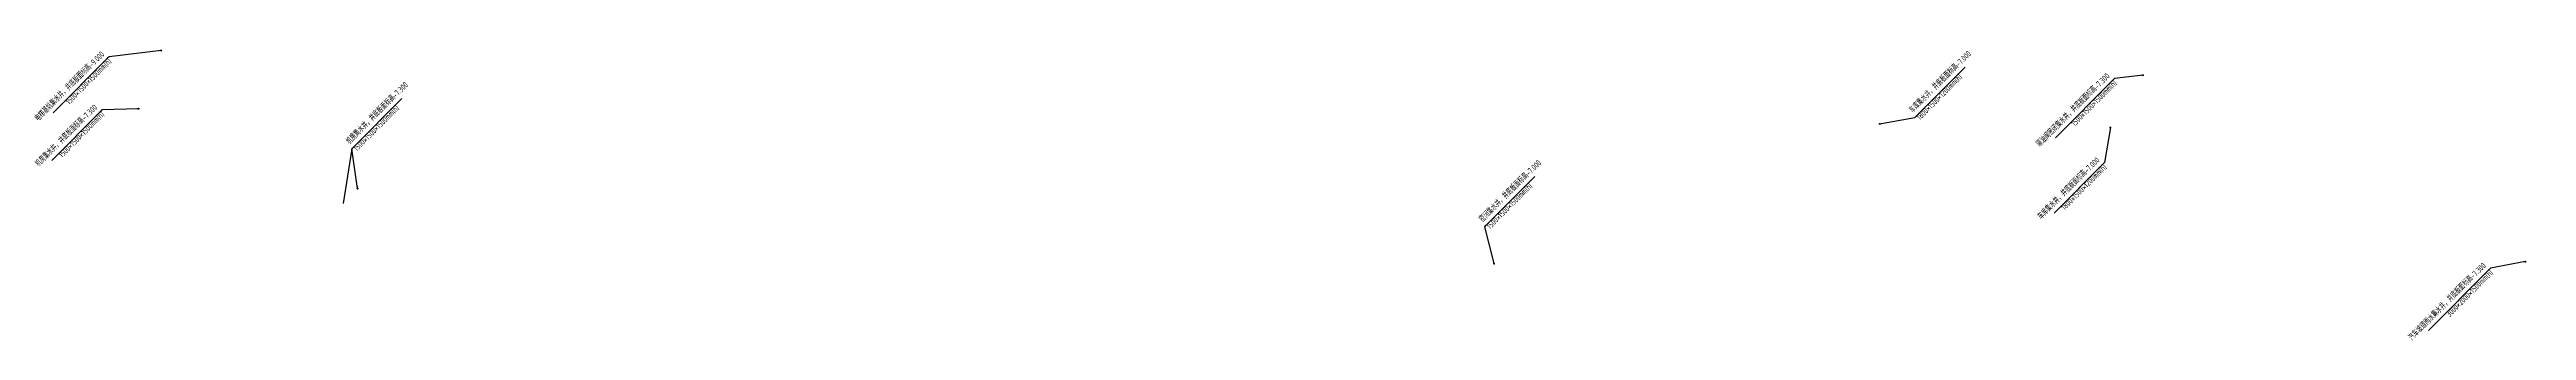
# Model space of a CAD drawing. Extents: x 517373861 to 518926964, y 3499235083 to 3500016639.
# Drawn here: x 518740645 to 518926964, y 3499902935 to 3499924080 of the extents above; entities that cross this region are included whole.
import ezdxf

# ---------------------------------------------------------------- set-up
doc = ezdxf.new("R2010")
doc.units = 0
doc.header["$LTSCALE"] = 1000
doc.header["$MEASUREMENT"] = 0
doc.layers.get('0').update_dxf_attribs({"linetype": 'CONTINUOUS'})
doc.layers.add('$4$AD-INDX', color=43, linetype='CONTINUOUS')
doc.layers.add('AD-INDX', color=43, linetype='CONTINUOUS')
doc.styles.add('$21$TH-STYLE3', font='tssdeng.shx', dxfattribs={"width": 0.7, "bigfont": 'tssdchn.shx'})
doc.styles.add('TH-STYLE3', font='tssdeng.shx', dxfattribs={"width": 0.7, "bigfont": 'tssdchn.shx'})
doc.dimstyles.new('$2$TH-DIM150', dxfattribs={"dimscale": 150, "dimtxt": 2.5, "dimasz": 1, "dimexe": 1, "dimexo": 1, "dimgap": 0.8, "dimtad": 1, "dimdec": 0, "dimdsep": 46, "dimtxsty": '$21$TH-STYLE3', "dimblk1": '$20$_ArchTick', "dimblk2": '$20$_ArchTick', "dimsah": 1, "dimcen": -1, "dimclrd": 256, "dimclre": 256, "dimclrt": 256, "dimazin": 0, "dimtfac": 1, "dimtdec": 0, "dimtix": 1, "dimtmove": 2, "dimatfit": 0, "dimldrblk": '$20$_ArchTick', "dimfxl": 0, "dimtolj": 1, "dimtzin": 0, "dimlwd": -1, "dimlwe": -1, "dimarcsym": 0})
doc.dimstyles.new('TH-DIM150', dxfattribs={"dimscale": 150, "dimtxt": 2.5, "dimasz": 1, "dimexe": 1, "dimexo": 1, "dimgap": 0.8, "dimtad": 1, "dimdec": 0, "dimdsep": 46, "dimtxsty": 'TH-STYLE3', "dimblk1": 'ARCHTICK', "dimblk2": 'ARCHTICK', "dimsah": 1, "dimcen": -1, "dimclrd": 256, "dimclre": 256, "dimclrt": 256, "dimazin": 0, "dimtfac": 1, "dimtdec": 0, "dimtix": 1, "dimtmove": 2, "dimatfit": 0, "dimldrblk": 'ARCHTICK', "dimfxl": 0, "dimtolj": 1, "dimtzin": 0, "dimlwd": -1, "dimlwe": -1, "dimarcsym": 0})

# ---------------------------------------------------------------- blocks, each defined once
blk = doc.blocks.new('_ArchTick')
at = {"color": 0, "linetype": 'ByBlock', "const_width": 0.15}
blk.add_lwpolyline([(-0.5, -0.5), (0.5, 0.5)], dxfattribs=at)
blk = doc.blocks.new('$20$_ArchTick')
at = {"color": 0, "linetype": 'ByBlock', "const_width": 0.15}
blk.add_lwpolyline([(-0.5, -0.5), (0.5, 0.5)], dxfattribs=at)
blk = doc.blocks.new('$3$_DOT')
at = {"color": 0, "linetype": 'ByBlock', "const_width": 0.5}
blk.add_lwpolyline([(-0.25, 0, 1), (0.25, 0, 1)], format="xyb", close=True, dxfattribs=at)

msp = doc.modelspace()

# ---------------------------------------------------------------- linework, layer by layer
at = {"layer": 'AD-INDX'}
msp.add_lwpolyline([(518763374, 3499916606), (518762738, 3499912501)], dxfattribs=at)

# ---------------------------------------------------------------- texts
at = {"layer": '$4$AD-INDX', "insert": (518848154, 3499911370), "char_height": 450, "attachment_point": 1, "rotation": 45.15827, "style": '$21$TH-STYLE3'}
msp.add_mtext('\\A1;密闭集水井，井底板面标高-7.000\\P1500×1500×1500mm(h)', dxfattribs=at)
at = {"layer": 'AD-INDX', "char_height": 450, "style": 'TH-STYLE3'}
for s, insert, attachment_point, rotation in [('\\A1;电梯基坑集水井，井底板面标高-9.000\\P1500×1500×1500mm(h)', (518744493, 3499923994), 3, 45.15632), ('\\A1;车库集水井，井底板面标高-7.000\\P1800×1500×1200mm(h)', (518880493, 3499919581), 1, 45.15827), ('\\A1;隔油间密闭集水井，井底板面标高-7.300\\P1500×1500×1500mm(h)', (518895343, 3499922350), 3, 45.15632), ('\\A1;机房集水井，井底板面标高-7.300\\P1500×1500×1500mm(h)', (518762914, 3499917232), 1, 45.15827), ('\\A1;机房集水井，井底板面标高-7.300\\P1500×1500×1500mm(h)', (518743959, 3499919988), 3, 45.15632), ('\\A1;车库集水井，井底板面标高-7.000\\P1800×1500×1200mm(h)', (518894583, 3499916024), 3, 45.15632), ('\\A1;汽车坡道雨水集水井，井底板面标高-7.300\\P3000×2000×1500mm(h)', (518923641, 3499908082), 3, 45.15632)]:
    msp.add_mtext(s, dxfattribs=dict(at, insert=insert, attachment_point=attachment_point, rotation=rotation))

# ---------------------------------------------------------------- leaders
at = {"layer": '$4$AD-INDX', "annotation_type": 0, "has_hookline": 1, "hookline_direction": 0, "text_width": 5075, "horizontal_direction": (0.705151, 0.709057, 0)}
msp.add_leader([(518849308, 3499907967), (518848613, 3499910744), (518848719, 3499910850)], dimstyle='$2$TH-DIM150', override={"dimldrblk": '$3$_DOT'}, dxfattribs=at)
at = {"layer": 'AD-INDX', "annotation_type": 0, "has_hookline": 1}
for points, hookline_direction, text_width, horizontal_direction in [([(518749043, 3499924005), (518745122, 3499923538), (518745017, 3499923432)], 1, 5698, (0.705175, 0.709033, 0)), ([(518878310, 3499918486), (518880952, 3499918955), (518881058, 3499919061)], 0, 5088, (0.705151, 0.709057, 0)), ([(518898122, 3499922147), (518895972, 3499921894), (518895866, 3499921788)], 1, 6018, (0.705175, 0.709033, 0)), ([(518763821, 3499913611), (518763374, 3499916606), (518763480, 3499916712)], 0, 5090, (0.705151, 0.709057, 0)), ([(518747352, 3499919622), (518744587, 3499919532), (518744482, 3499919426)], 1, 5090, (0.705175, 0.709033, 0)), ([(518895667, 3499918213), (518895212, 3499915568), (518895107, 3499915462)], 1, 5088, (0.705175, 0.709033, 0)), ([(518926889, 3499908117), (518924270, 3499907625), (518924164, 3499907519)], 1, 6345, (0.705175, 0.709033, 0))]:
    msp.add_leader(points, dimstyle='TH-DIM150', override={"dimldrblk": 'DOT'}, dxfattribs=dict(at, hookline_direction=hookline_direction, text_width=text_width, horizontal_direction=horizontal_direction))

doc.saveas('drawing.dxf')
